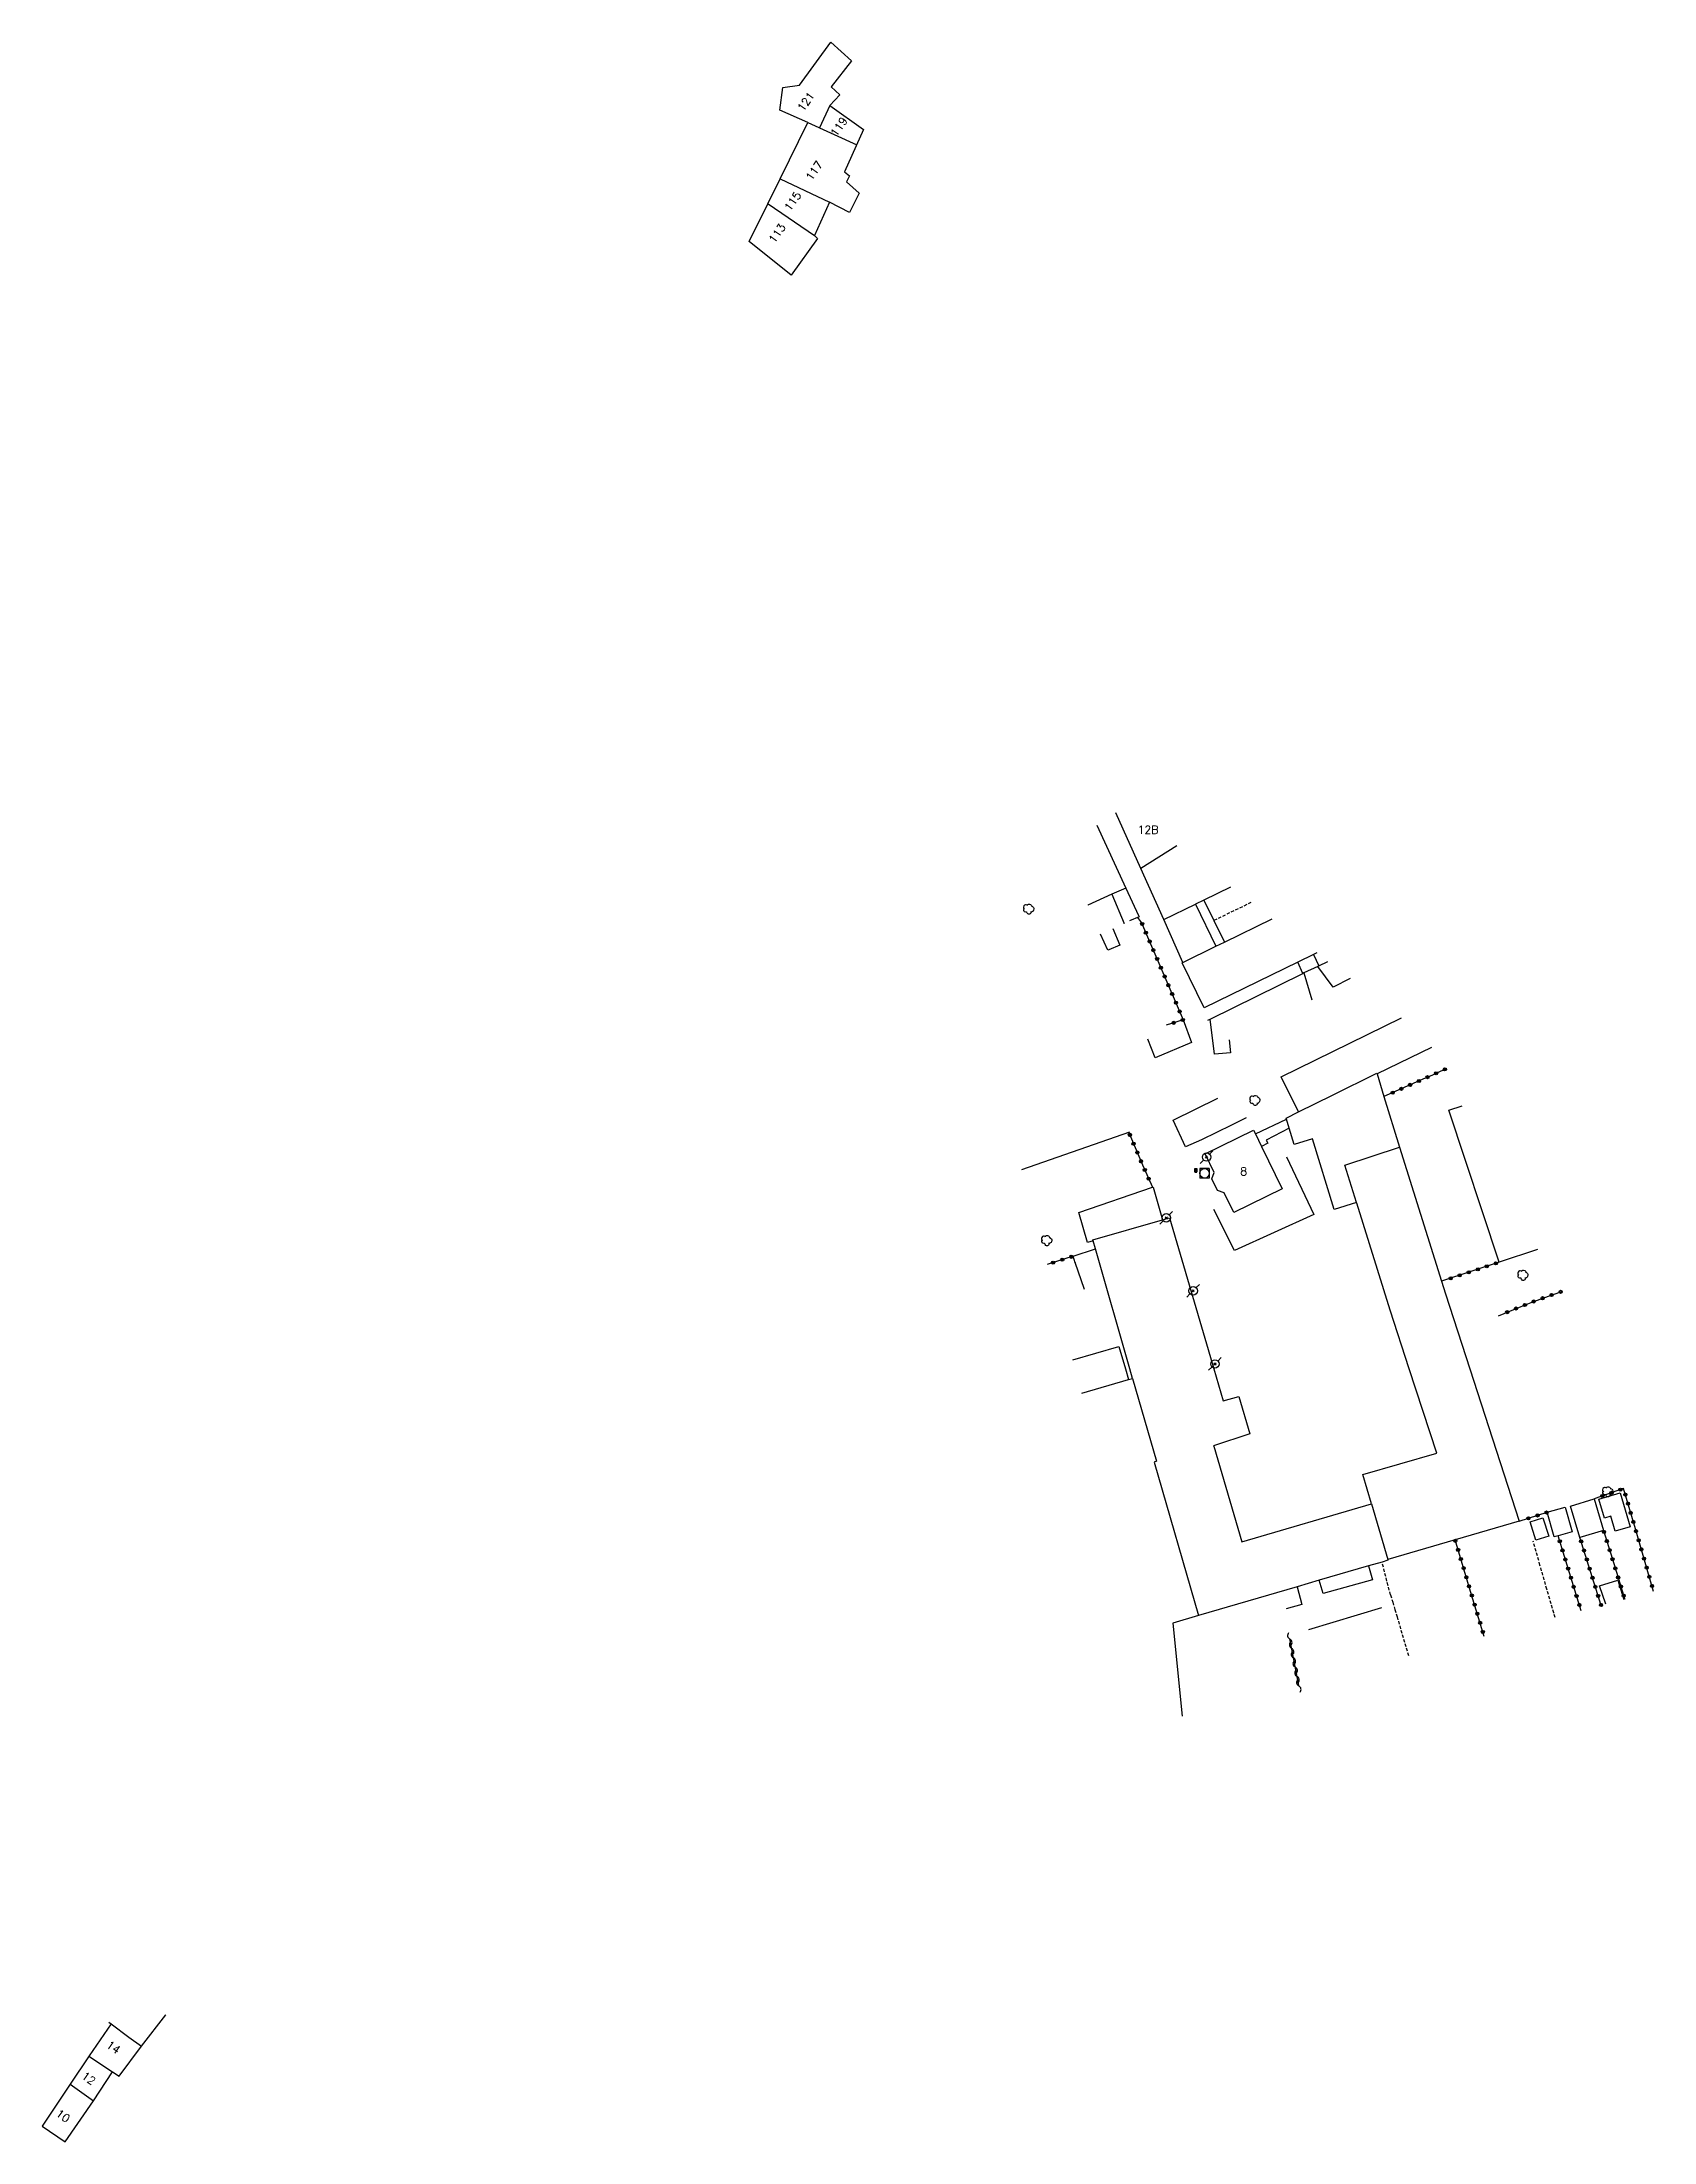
# Model space of a CAD drawing. Header units: millimetres. Extents: x 156183 to 157000, y 123000 to 123885.
# Drawn here: x 156730.6 to 156984.5, y 123554.2 to 123885 of the extents above; entities that cross this region are included whole.
import ezdxf
from ezdxf.enums import TextEntityAlignment as Align

# ---------------------------------------------------------------- set-up
doc = ezdxf.new("R2010")
doc.units = ezdxf.units.MM
doc.linetypes.add('DASHED', pattern=[0.75, 0.5, -0.25])
doc.layers.get('0').update_dxf_attribs({"linetype": 'CONTINUOUS'})
for name, color, linetype in [('W0004', 5, 'CONTINUOUS'), ('W0006', 2, 'CONTINUOUS'), ('W0100', 7, 'CONTINUOUS'), ('W0101', 7, 'CONTINUOUS'), ('W0104', 1, 'CONTINUOUS'), ('W0112', 1, 'DASHED'), ('W0300', 7, 'CONTINUOUS'), ('W0310', 3, 'CONTINUOUS'), ('W0323', 7, 'CONTINUOUS'), ('W0401', 7, 'CONTINUOUS'), ('W0420', 7, 'CONTINUOUS'), ('W0473', 7, 'CONTINUOUS'), ('W0991', 7, 'CONTINUOUS'), ('W1102', 7, 'CONTINUOUS')]:
    doc.layers.add(name, color=color, linetype=linetype)
doc.styles.get("Standard").update_dxf_attribs({"font": 'romans.shx', "width": 0.85})

msp = doc.modelspace()

# ---------------------------------------------------------------- texts
at = {"layer": 'W0991'}
for s, rotation, p in [('121', 55, (156850.5, 123873.91)), ('119', 55, (156855.7, 123869.95)), ('117', 55, (156851.81, 123863.02)), ('115', 55, (156848.42, 123858.21)), ('113', 55, (156845.96, 123853.17)), ('14', 324.0994, (156740.62, 123569.24)), ('12', 324.0994, (156736.73, 123564.35)), ('10', 324.0994, (156732.68, 123558.43))]:
    msp.add_text(s, height=1.25, rotation=rotation, dxfattribs=at).set_placement(p)
for s, p in [('12B', (156904.79, 123760.9)), ('8', (156919.86, 123707.08))]:
    msp.add_text(s, height=1.25, dxfattribs=at).set_placement(p, align=Align.MIDDLE_CENTER)

# ---------------------------------------------------------------- blocks, each defined once
blk = doc.blocks.new('T473')
for p, q in [((-0.166667, 0.166667), (0.166667, -0.166667)), ((-0.166667, -0.166667), (0.166667, 0.166667)), ((0.500001, 0.500001), (1.000002, 1.000002)), ((-1.000002, -1.000002), (-0.500001, -0.500001))]:
    blk.add_line(p, q)
blk.add_ellipse((0, 0), major_axis=(0.471405, 0.471405), ratio=1, start_param=5.4977871438, end_param=11.780972451)
blk = doc.blocks.new('T300')
for p, q in [((-0.8, 0.51), (-0.86, 0.34)), ((-0.86, 0.34), (-0.86, 0.17)), ((-0.86, 0.17), (-0.74, 0.06)), ((-0.69, 0.63), (-0.8, 0.51)), ((-0.8, -0.06), (-0.74, 0.06)), ((-0.74, 0.06), (-0.69, 0.11)), ((-0.57, 0.69), (-0.69, 0.63)), ((-0.46, 0.69), (-0.57, 0.69)), ((-0.29, 0.63), (-0.46, 0.69)), ((-0.29, 0.63), (-0.17, 0.74)), ((-0.23, 0.57), (-0.29, 0.63)), ((-0.17, 0.74), (-0.06, 0.8)), ((-0.06, 0.8), (0.06, 0.8)), ((0.06, 0.8), (0.23, 0.74)), ((0.23, 0.74), (0.34, 0.63)), ((0.34, 0.63), (0.4, 0.51)), ((0.46, 0.46), (0.34, 0.46)), ((0.4, 0.51), (0.4, 0.46)), ((0.57, 0.4), (0.46, 0.46)), ((0.57, 0.4), (0.69, 0.29)), ((0.69, 0.29), (0.74, 0.17)), ((0.74, 0.06), (0.69, -0.17)), ((0.74, 0.17), (0.74, 0.06)), ((-0.8, -0.17), (-0.8, -0.06)), ((-0.8, -0.23), (-0.8, -0.17)), ((-0.74, -0.34), (-0.8, -0.23)), ((-0.69, -0.4), (-0.74, -0.34)), ((-0.51, -0.46), (-0.69, -0.4)), ((-0.4, -0.46), (-0.51, -0.46)), ((-0.4, -0.46), (-0.34, -0.46)), ((-0.34, -0.46), (-0.34, -0.4)), ((-0.34, -0.51), (-0.34, -0.46)), ((-0.29, -0.63), (-0.34, -0.51)), ((-0.17, -0.74), (-0.29, -0.63)), ((-0.06, -0.8), (-0.17, -0.74)), ((0.06, -0.8), (-0.06, -0.8)), ((0.17, -0.74), (0.06, -0.8)), ((0.23, -0.69), (0.17, -0.74)), ((0.29, -0.46), (0.23, -0.46)), ((0.29, -0.63), (0.23, -0.69)), ((0.46, -0.4), (0.29, -0.46)), ((0.34, -0.51), (0.29, -0.63)), ((0.34, -0.51), (0.34, -0.46)), ((0.57, -0.34), (0.46, -0.4)), ((0.63, -0.29), (0.57, -0.34)), ((0.69, -0.17), (0.63, -0.29))]:
    blk.add_line(p, q)
blk = doc.blocks.new('T420')
for p, q in [((0.75, 0.75), (-0.75, 0.75)), ((-0.75, 0.75), (-0.75, -0.75)), ((0.75, 0.75), (0.75, -0.75)), ((0.75, -0.75), (-0.75, -0.75))]:
    blk.add_line(p, q)
blk.add_ellipse((0, 0), major_axis=(-0.53, 0.53), ratio=1, start_param=3.926991, end_param=10.210176)
blk = doc.blocks.new('T401')
for p, q in [((-0.3, 0.3), (0, 0.3)), ((-0.3, -0.25), (-0.3, 0.3)), ((-0.3, 0.15), (0, 0.15)), ((-0.3, 0), (0, 0)), ((0, 0.3), (0, -0.25)), ((-0.3, -0.15), (0, -0.15)), ((-0.3, -0.25), (-0.3, -0.3)), ((-0.3, -0.3), (0, -0.3)), ((0, -0.3), (0, -0.25))]:
    blk.add_line(p, q)
blk = doc.blocks.new('t310o')
at = {"color": 0, "linetype": 'Continuous'}
for centre, start, end in [((-0.5, 0.38), 216.8699, 323.1304), ((0.5, -0.37), 36.8699, 143.1303)]:
    blk.add_arc(centre, 0.625, start, end, dxfattribs=at)
blk = doc.blocks.new('t323o')
at = {"color": 0, "linetype": 'Continuous'}
for radius in [0.25, 0.15]:
    blk.add_circle((0, 0), radius, dxfattribs=at)

# ---------------------------------------------------------------- linework, layer by layer
at = {"layer": 'W0004'}
for points in [[(156914.21, 123730.9), (156914.57, 123731.07), (156929.18, 123738.26)], [(156931.72, 123739.44), (156933.13, 123740.13)]]:
    msp.add_lwpolyline(points, dxfattribs=at)
at = {"layer": 'W0006'}
for points in [[(156929.35, 123738.34), (156930.6, 123734.1)], [(156933.97, 123736.1), (156931.54, 123739.36)], [(156936.65, 123737.44), (156933.97, 123736.1)], [(156910.34, 123730.96), (156911.66, 123727.4), (156905.9, 123724.94), (156904.77, 123727.89)], [(156917.57, 123727.79), (156917.76, 123725.77), (156915.26, 123725.54), (156914.57, 123731.07)], [(156920.26, 123715.49), (156917.93, 123714.34), (156915.6, 123713.18), (156913.24, 123712.07), (156912.39, 123711.69), (156911.53, 123711.31), (156910.68, 123710.93), (156908.74, 123715.15), (156915.78, 123718.63)], [(156926.61, 123709.36), (156930.93, 123700.31), (156918.43, 123694.62), (156915.15, 123701.06)]]:
    msp.add_lwpolyline(points, dxfattribs=at)
at = {"layer": 'W0100', "flags": 128}
msp.add_lwpolyline([(156854.69, 123874.99), (156859.98, 123871.17), (156856.98, 123864.52), (156857.77, 123863.91), (156857.31, 123862.97), (156859.29, 123861.18), (156857.8, 123858.13), (156854.63, 123859.72), (156852.27, 123854.48), (156852.74, 123854), (156848.6, 123848.27), (156841.97, 123853.54), (156844.92, 123859.47), (156846.88, 123863.42), (156851.21, 123872.27), (156846.79, 123874.26), (156847.29, 123877.8), (156849.88, 123878.18), (156854.82, 123884.97), (156858.07, 123881.99), (156854.89, 123877.89), (156856.23, 123876.63), (156854.69, 123874.99)], close=True, dxfattribs=at)
msp.add_lwpolyline([(156741.1, 123573.09), (156741.47, 123572.82), (156738.03, 123567.75), (156735.01, 123563.28), (156730.6, 123556.7), (156734.24, 123554.2), (156738.7, 123560.68), (156741.72, 123565.24), (156742.77, 123564.55), (156746.26, 123569.28), (156750.12, 123574.2), (156750.12, 123574.2)], dxfattribs=at)
at = {"layer": 'W0101'}
for points in [[(156896.75, 123761.62), (156901.32, 123751.71), (156899.11, 123750.72), (156895.3, 123749.01), (156895.3, 123749.01)], [(156909.32, 123758.37), (156903.67, 123754.78), (156899.7, 123763.54)]]:
    msp.add_lwpolyline(points, dxfattribs=at)
msp.add_lwpolyline([(156913.79, 123709.82), (156921.42, 123713.56), (156921.7, 123712.99), (156922.68, 123710.98), (156925.93, 123704.33), (156918.32, 123700.61), (156916.81, 123703.7), (156915.74, 123704.09), (156914.85, 123705.92), (156915.21, 123706.92)], close=True, dxfattribs=at)
at = {"layer": 'W0104'}
for points in [[(156910.28, 123739.99), (156907.26, 123746.76), (156903.67, 123754.78)], [(156899.11, 123750.72), (156901.06, 123746.14), (156900.97, 123746.34), (156900.97, 123746.34), (156900.97, 123746.34), (156900.97, 123746.34)], [(156901.32, 123751.71), (156903.3, 123747.41), (156903.4, 123747.18), (156901.9, 123746.52)], [(156917.81, 123751.86), (156913.61, 123749.82), (156912.28, 123749.17), (156912.26, 123749.16), (156915.47, 123742.53)], [(156907.26, 123746.76), (156912.26, 123749.16)], [(156913.61, 123749.82), (156915.18, 123746.6), (156916.85, 123743.2)], [(156899.24, 123745.33), (156900.35, 123742.71), (156898.63, 123741.98), (156898.47, 123741.91), (156897.33, 123744.47)], [(156915.47, 123742.53), (156916.85, 123743.2), (156924.34, 123746.86)], [(156931.37, 123741.48), (156930.88, 123741.24), (156928.37, 123740.01), (156913.64, 123732.82), (156910.16, 123739.93), (156910.28, 123739.99), (156915.47, 123742.53)], [(156930.88, 123741.24), (156931.72, 123739.44), (156931.54, 123739.36), (156929.35, 123738.34), (156929.18, 123738.26), (156928.37, 123740.01)], [(156928.49, 123716.44), (156925.77, 123721.98), (156944.72, 123731.25)], [(156949.42, 123726.61), (156940.86, 123722.42)], [(156937.65, 123702.16), (156934.12, 123701.07), (156930.7, 123712.2), (156927.83, 123711.32), (156927.04, 123713.9), (156926.61, 123715.28), (156926.55, 123715.48), (156928.49, 123716.44), (156933.84, 123719.1), (156933.85, 123719.07), (156940.83, 123722.54), (156940.86, 123722.42), (156941.96, 123718.88), (156944.42, 123710.87)], [(156966.12, 123694.75), (156960.11, 123692.77), (156952.18, 123716.71), (156954.25, 123717.4)], [(156921.7, 123712.99), (156926.61, 123715.28)], [(156901.9, 123713.24), (156901.9, 123713.24), (156901.9, 123713.24), (156901.9, 123713.24), (156901.9, 123713.24), (156901.9, 123713.24), (156901.9, 123713.24), (156901.9, 123713.24), (156884.88, 123707.31)], [(156927.04, 123713.9), (156923.41, 123711.98), (156923.67, 123711.5), (156922.68, 123710.98)], [(156945.95, 123676), (156942.94, 123685.24), (156937.67, 123702.1), (156937.65, 123702.16), (156935.8, 123708.08), (156944.42, 123710.87), (156951.04, 123689.77), (156951.66, 123687.8), (156955.48, 123676)], [(156896.15, 123696.15), (156895.28, 123695.86), (156893.91, 123700.63), (156905.51, 123704.57), (156905.6, 123704.6), (156907.08, 123699.46)], [(156901.93, 123676), (156896.51, 123694.9), (156896.15, 123696.15), (156896.11, 123696.32), (156907.08, 123699.46), (156908.2, 123699.78)], [(156908.2, 123699.78), (156915.15, 123676)], [(156894.77, 123688.48), (156893.34, 123692.74), (156893.32, 123692.67), (156892.99, 123693.72), (156896.51, 123694.9)], [(156892.96, 123677.4), (156900.22, 123679.5), (156901.24, 123676)], [(156894.38, 123672.16), (156901.73, 123674.29), (156902.37, 123674.47), (156906.15, 123661.41), (156905.74, 123661.29), (156912.74, 123637.11), (156908.7, 123635.94)], [(156901.24, 123676), (156901.73, 123674.29)], [(156902.37, 123674.47), (156901.93, 123676)], [(156915.15, 123676), (156916.64, 123670.92), (156919.12, 123671.64), (156920.84, 123665.75), (156915.13, 123663.86), (156915.14, 123663.81), (156919.56, 123648.75)], [(156939.99, 123654.72), (156938.65, 123659.32), (156950.29, 123662.7), (156945.95, 123676)], [(156955.48, 123676), (156959.06, 123664.96), (156963.27, 123651.96), (156953.16, 123649.03), (156942.55, 123645.95)], [(156919.56, 123648.75), (156939.99, 123654.72), (156942.55, 123645.95), (156942.59, 123645.82), (156941.65, 123645.55), (156939.52, 123644.93), (156931.77, 123642.67), (156928.27, 123641.65), (156912.74, 123637.11)], [(156939.52, 123644.93), (156940.13, 123642.76), (156932.36, 123640.57), (156931.77, 123642.67)], [(156928.27, 123641.65), (156929.03, 123638.84), (156926.53, 123638.16)], [(156975.91, 123641.79), (156978.79, 123642.67), (156979.71, 123639.65)], [(156976.92, 123638.91), (156975.91, 123641.79)], [(156908.7, 123635.94), (156910.18, 123621.27)]]:
    msp.add_lwpolyline(points, dxfattribs=at)
for points in [[(156972.82, 123649.39), (156971.32, 123654.35), (156975.05, 123655.48), (156976.55, 123650.52)], [(156975.81, 123655.43), (156979.13, 123656.43), (156980.73, 123651.11), (156978.38, 123650.4), (156977.66, 123652.77), (156976.7, 123652.48)], [(156965.89, 123649), (156965, 123651.87), (156967, 123652.5), (156967.9, 123649.63)], [(156968.74, 123649.51), (156967.66, 123653.38), (156970.49, 123654.18), (156971.57, 123650.3), (156969.37, 123649.69)]]:
    msp.add_lwpolyline(points, close=True, dxfattribs=at)
at = {"layer": 'W0112'}
for points in [[(156921.01, 123749.42), (156915.18, 123746.6)], [(156968.92, 123636.79), (156968.7, 123637.53), (156967.61, 123641.29), (156966.53, 123645.06), (156965.45, 123648.83)], [(156942.98, 123640.37), (156941.65, 123645.55)], [(156942.98, 123640.37), (156943.33, 123639.23), (156943.67, 123638.09), (156944.02, 123636.94), (156944.63, 123634.84), (156945.25, 123632.74), (156945.87, 123630.7)]]:
    msp.add_lwpolyline(points, dxfattribs=at)
at = {"layer": 'W0300'}
msp.add_lwpolyline([(156941.59, 123638.36), (156930.08, 123634.86)], dxfattribs=at)
at = {"layer": 'W0310'}
msp.add_lwpolyline([(156928.53, 123626.12), (156927.12, 123633.46)], dxfattribs=at)
at = {"layer": 'W0323'}
for points in [[(156903.12, 123747.05), (156903.79, 123746.24)], [(156903.79, 123746.24), (156910.34, 123730.96), (156907.65, 123730.11)], [(156951.29, 123723.04), (156950.71, 123722.77), (156949.58, 123722.26), (156948.45, 123721.76), (156941.96, 123718.88)], [(156901.78, 123713.2), (156903.92, 123708.1), (156905.51, 123704.57)], [(156893.01, 123693.73), (156888.91, 123692.4)], [(156960.11, 123692.77), (156951.04, 123689.77)], [(156959.98, 123684.35), (156961.77, 123685.08), (156963.57, 123685.81), (156965.38, 123686.52), (156968.02, 123687.49), (156969.63, 123688.06)], [(156984.43, 123640.89), (156983.41, 123644.39), (156981.55, 123650.76), (156979.69, 123657.12), (156975.05, 123655.48)], [(156963.27, 123651.96), (156967.66, 123653.38)], [(156957.74, 123633.84), (156955.61, 123640.91), (156953.16, 123649.03)], [(156973, 123637.87), (156971.37, 123643.19), (156969.37, 123649.69)], [(156976.17, 123638.71), (156972.82, 123649.39)], [(156976.55, 123650.52), (156978.2, 123645.15), (156979.86, 123639.78), (156979.88, 123639.69)]]:
    msp.add_lwpolyline(points, dxfattribs=at)
at = {"layer": 'W1102', "flags": 128}
for points in [[(156854.69, 123874.99), (156853.06, 123871.43)], [(156846.88, 123863.42), (156854.63, 123859.72)], [(156844.95, 123859.48), (156852.27, 123854.48)], [(156741.48, 123572.81), (156744.29, 123570.73), (156746.26, 123569.28)], [(156738, 123567.71), (156741.72, 123565.24)], [(156735.01, 123563.28), (156738.7, 123560.68)]]:
    msp.add_lwpolyline(points, dxfattribs=at)
at = {"layer": 'W1102'}
msp.add_lwpolyline([(156851.21, 123872.27), (156858.91, 123868.8)], dxfattribs=at)

# ---------------------------------------------------------------- block references
at = {"layer": 'W0300', "rotation": 359.9999899823337}
for p in [(156886.05, 123748.38), (156921.68, 123718.25), (156888.89, 123696.17), (156963.89, 123690.71), (156977.25, 123656.6)]:
    msp.add_blockref('T300', p, dxfattribs=at)
at = {"layer": 'W0310', "rotation": 100.8995286331328}
for p in [(156927.13, 123633.41), (156927.41, 123631.94), (156927.7, 123630.46), (156927.98, 123628.99), (156928.26, 123627.52), (156928.55, 123626.04)]:
    msp.add_blockref('t310o', p, dxfattribs=at)
at = {"layer": 'W0323'}
for p, rotation in [((156903.87, 123746.05), 293.2008526477262), ((156904.46, 123744.67), 293.2008526477262), ((156905.05, 123743.3), 293.2008526477262), ((156905.64, 123741.92), 293.2008526477262), ((156906.23, 123740.54), 293.2008526477262), ((156906.82, 123739.16), 293.2008526477262), ((156907.41, 123737.78), 293.2008526477262), ((156908, 123736.4), 293.2008526477262), ((156908.59, 123735.02), 293.2008526477262), ((156909.19, 123733.65), 293.2008526477262), ((156908.84, 123730.48), 197.4215576287035), ((156909.78, 123732.27), 293.2008526477262), ((156910.27, 123730.93), 197.4215576287035), ((156946.07, 123720.7), 203.9370911845751), ((156947.44, 123721.31), 203.9370911845751), ((156948.81, 123721.92), 204.1310330268444), ((156950.18, 123722.53), 204.1498978390392), ((156951.55, 123723.15), 204.4401378602395), ((156943.33, 123719.48), 203.9370911845751), ((156944.7, 123720.09), 203.9370911845751), ((156901.94, 123712.83), 292.7324066004036), ((156902.52, 123711.44), 292.7324066004036), ((156903.1, 123710.06), 292.7324066004036), ((156903.68, 123708.68), 292.7324066004036), ((156904.28, 123707.3), 294.258065177587), ((156904.89, 123705.94), 294.258065177587), ((156889.86, 123692.71), 198.0129573482692), ((156891.29, 123693.17), 198.0129573482692), ((156892.71, 123693.63), 198.0129573482692), ((156953.89, 123690.71), 198.3173063091741), ((156955.31, 123691.18), 198.3173063091741), ((156956.74, 123691.65), 198.3173063091741), ((156958.16, 123692.13), 198.3173063091741), ((156959.59, 123692.6), 198.3173063091741), ((156952.47, 123690.24), 198.3173063091741), ((156968.36, 123687.61), 19.44681766766711), ((156969.78, 123688.11), 19.44681766766711), ((156961.37, 123684.91), 22.07011858033804), ((156962.75, 123685.48), 22.09748073559111), ((156964.15, 123686.03), 21.59302223249207), ((156965.54, 123686.58), 20.13630342803939), ((156966.95, 123687.1), 20.13630342803939), ((156976.38, 123655.95), 199.432288579154), ((156977.8, 123656.45), 199.432288579154), ((156979.21, 123656.95), 199.432288579154), ((156979.97, 123656.17), 106.2778375828482), ((156980.39, 123654.73), 106.2778375828482), ((156964.7, 123652.42), 17.98288172791705), ((156966.13, 123652.89), 17.98288172791705), ((156967.55, 123653.35), 17.98288172791705), ((156980.81, 123653.29), 106.2778375828482), ((156981.23, 123651.85), 106.2778375828482), ((156953.2, 123648.89), 106.7646606979101), ((156969.64, 123648.81), 107.1027289692976), ((156973, 123648.8), 107.425136875746), ((156976.62, 123650.29), 287.1094765293083), ((156977.06, 123648.85), 287.1094765293083), ((156981.65, 123650.41), 106.2861343095557), ((156982.07, 123648.97), 106.2861343095557), ((156953.63, 123647.46), 106.7646606979101), ((156954.07, 123646.02), 106.7646606979101), ((156954.5, 123644.58), 106.7646606979101), ((156970.08, 123647.38), 107.1027289692976), ((156970.52, 123645.95), 107.1027289692976), ((156970.96, 123644.51), 107.1027289692976), ((156973.45, 123647.37), 107.425136875746), ((156973.9, 123645.94), 107.425136875746), ((156974.35, 123644.5), 107.425136875746), ((156977.5, 123647.42), 287.1094765293083), ((156977.95, 123645.99), 287.1094765293083), ((156978.39, 123644.55), 287.1094765293083), ((156982.49, 123647.53), 106.2861343095557), ((156982.91, 123646.09), 106.2861343095557), ((156983.34, 123644.65), 106.2861343095557), ((156954.93, 123643.15), 106.7646606979101), ((156955.36, 123641.71), 106.7646606979101), ((156971.4, 123643.08), 107.1027289692976), ((156971.84, 123641.64), 107.1027289692976), ((156974.8, 123643.07), 107.425136875746), ((156975.25, 123641.64), 107.425136875746), ((156978.83, 123643.12), 287.1094765293083), ((156979.27, 123641.69), 287.1094765293083), ((156983.75, 123643.21), 106.233926524526), ((156984.17, 123641.77), 106.233926524526), ((156955.8, 123640.28), 106.7711351309778), ((156956.23, 123638.84), 106.7711351309778), ((156972.29, 123640.21), 107.1027289692976), ((156972.73, 123638.78), 107.1027289692976), ((156975.69, 123640.21), 107.425136875746), ((156976.14, 123638.78), 107.425136875746), ((156979.71, 123640.25), 287.1094765293083), ((156956.66, 123637.4), 106.7711351309778), ((156957.1, 123635.97), 106.7711351309778), ((156957.53, 123634.53), 106.7711351309778)]:
    msp.add_blockref('t323o', p, dxfattribs=dict(at, rotation=rotation))
at = {"layer": 'W0401'}
msp.add_blockref('T401', (156912.47, 123707.26), dxfattribs=at)
at = {"layer": 'W0420', "rotation": 359.9999899823337}
msp.add_blockref('T420', (156913.7, 123706.78), dxfattribs=at)
at = {"layer": 'W0473'}
msp.add_blockref('T473', (156914.02, 123709.34), dxfattribs=at)
at = {"layer": 'W0473', "rotation": 359.9999899823337}
for p in [(156907.67, 123699.77), (156911.9, 123688.27), (156915.34, 123676.75)]:
    msp.add_blockref('T473', p, dxfattribs=at)

msp.set_redraw_order([(e.dxf.handle, doc.entitydb.next_handle()) for e in msp.query("TEXT MTEXT ATTDEF DIMENSION ARC_DIMENSION")])  # texts and dimensions are drawn at this point

doc.saveas('drawing.dxf')
